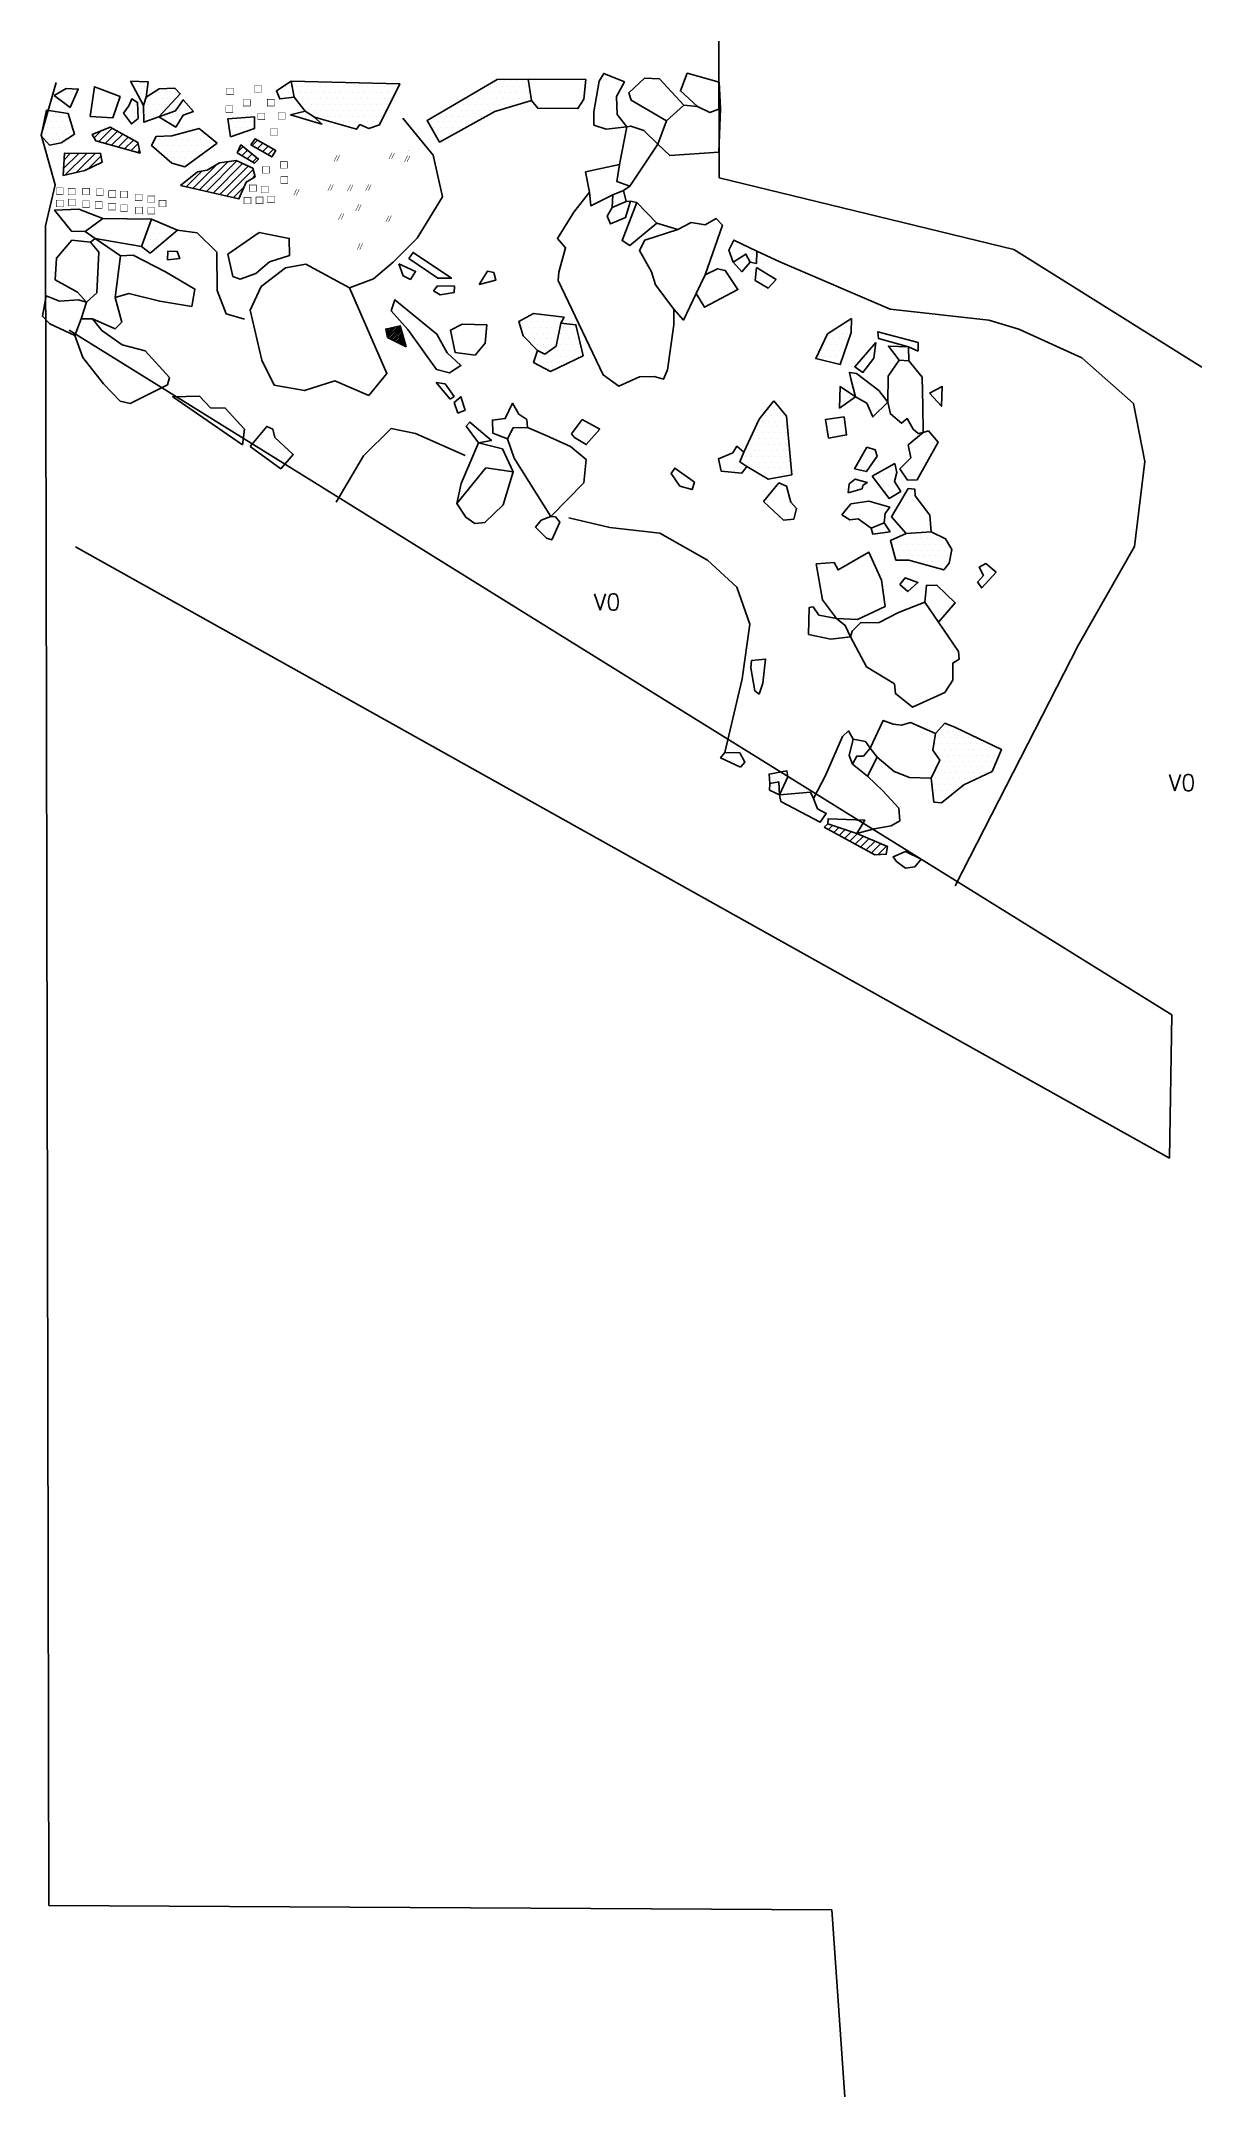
# Model space of a CAD drawing. Header units: metres. Extents: x 3.92 to 6.4, y -23.3 to -18.92.
import ezdxf

# ---------------------------------------------------------------- set-up
doc = ezdxf.new("R2010")
doc.units = ezdxf.units.M
doc.header["$LTSCALE"] = 25
doc.header["$MEASUREMENT"] = 0
doc.linetypes.add('GESTRICHELT', pattern=[0.75, 0.5, -0.25])
doc.linetypes.add('STRICHPUNKTX2', pattern=[2, 1, -0.5, 0, -0.5])
doc.layers.get('0').update_dxf_attribs({"linetype": 'CONTINUOUS'})
for name, color, linetype in [('BEFUND', 1, 'CONTINUOUS'), ('BEFUND_UNSICHER', 1, 'GESTRICHELT'), ('BEFUNDSCHRAFF', 1, 'CONTINUOUS'), ('FEUER', 1, 'CONTINUOUS'), ('GRABUNGSGRENZE', 3, 'STRICHPUNKTX2'), ('KNOCHEN', 2, 'CONTINUOUS'), ('KNOCHENSCHRAFF', 2, 'CONTINUOUS'), ('STEINE', 4, 'CONTINUOUS'), ('STEINESCHRAFF', 4, 'CONTINUOUS')]:
    doc.layers.add(name, color=color, linetype=linetype)
doc.styles.get("Standard").update_dxf_attribs({"font": 'txt.shx'})

msp = doc.modelspace()

# ---------------------------------------------------------------- texts
at = {"layer": 'BEFUNDSCHRAFF'}
for p in [(5.1017, -20.1283), (6.3278, -20.5135)]:
    msp.add_text('V0', height=0.035, dxfattribs=at).set_placement(p)

# ---------------------------------------------------------------- blocks, each defined once
blk = doc.blocks.new('HK')
at = {"layer": 'FEUER', "const_width": 0.1}
for points in [[(-0.66, -1.37), (0, 0)], [(0.52, -0.03), (-0.1, -1.37)]]:
    blk.add_lwpolyline(points, dxfattribs=at)
blk = doc.blocks.new('RL')
at = {"layer": 'FEUER', "const_width": 0.1}
blk.add_lwpolyline([(0, -1.4), (0, 0), (1.5, 0), (1.5, -1.4), (0, -1.4)], dxfattribs=at)
blk = doc.blocks.new('*X3')
at = {"color": 0}
for p, q in [((465.88, -1953.13), (466.2, -1952.81)), ((465.94, -1953.42), (466.65, -1952.71)), ((466.01, -1953.71), (467.1, -1952.62)), ((466.07, -1954.01), (467.55, -1952.52)), ((466.13, -1954.3), (468, -1952.42)), ((466.19, -1954.59), (468.45, -1952.33)), ((466.37, -1954.76), (468.9, -1952.23)), ((466.6, -1954.88), (468.98, -1952.5)), ((466.84, -1955), (469.06, -1952.78)), ((467.07, -1955.12), (469.14, -1953.06)), ((467.31, -1955.24), (469.21, -1953.33)), ((467.54, -1955.36), (469.29, -1953.61)), ((467.77, -1955.48), (469.37, -1953.89)), ((468.01, -1955.6), (469.45, -1954.16)), ((468.24, -1955.72), (469.52, -1954.44)), ((468.48, -1955.84), (469.6, -1954.72)), ((468.71, -1955.96), (469.68, -1954.99)), ((468.94, -1956.08), (469.75, -1955.27)), ((469.18, -1956.2), (469.83, -1955.55)), ((469.41, -1956.32), (469.91, -1955.82)), ((469.65, -1956.44), (469.98, -1956.1)), ((469.88, -1956.56), (470.06, -1956.38)), ((470.11, -1956.68), (470.14, -1956.65))]:
    blk.add_line(p, q, dxfattribs=at)
blk = doc.blocks.new('*X4')
at = {"color": 0}
for p, q in [((403.63, -1912.14), (405.16, -1910.61)), ((404.59, -1912.96), (407.47, -1910.07)), ((405.97, -1913.34), (408.61, -1910.7)), ((407.36, -1913.72), (409.74, -1911.33)), ((408.75, -1914.09), (410.88, -1911.96)), ((410.14, -1914.47), (412.02, -1912.6)), ((411.53, -1914.85), (413.01, -1913.37)), ((412.92, -1915.23), (413.31, -1914.84)), ((434.25, -1915.11), (435.38, -1913.99)), ((435.16, -1915.97), (436.35, -1914.78)), ((437.35, -1913.78), (438.48, -1912.65)), ((438.47, -1914.43), (439.61, -1913.29)), ((439.59, -1915.08), (440.74, -1913.92)), ((440.71, -1915.73), (441.87, -1914.56)), ((397.1, -1918.68), (400.34, -1915.44)), ((397.21, -1916.79), (398.58, -1915.43)), ((397.49, -1920.05), (402.09, -1915.45)), ((399.77, -1919.54), (403.85, -1915.46)), ((402.26, -1918.81), (405.11, -1915.97)), ((423.23, -1922.59), (426.62, -1919.21)), ((424.67, -1922.92), (429.77, -1917.83)), ((426.12, -1923.25), (432.14, -1917.23)), ((427.56, -1923.57), (434.07, -1917.06)), ((429, -1923.9), (435.28, -1917.62)), ((430.44, -1924.23), (436.49, -1918.18)), ((431.88, -1924.55), (437.53, -1918.91)), ((436.27, -1916.63), (437.32, -1915.57)), ((437.37, -1917.29), (438.3, -1916.37)), ((433.32, -1924.88), (435.63, -1922.57)), ((437.49, -1920.71), (437.93, -1920.27))]:
    blk.add_line(p, q, dxfattribs=at)
blk = doc.blocks.new('*X5')
at = {"color": 0}
for p, q in [((560.25, -2059.58), (561.11, -2058.72)), ((561.39, -2060.21), (562.45, -2059.15)), ((562.53, -2060.84), (563.78, -2059.58)), ((563.67, -2061.47), (565.12, -2060.01)), ((564.81, -2062.09), (566.45, -2060.45)), ((565.95, -2062.72), (567.69, -2060.98)), ((567.09, -2063.35), (568.92, -2061.51)), ((568.23, -2063.98), (570.16, -2062.04)), ((569.37, -2064.6), (571.4, -2062.57)), ((570.77, -2064.97), (572.64, -2063.1))]:
    blk.add_line(p, q, dxfattribs=at)
blk = doc.blocks.new('*X6')
at = {"color": 0}
for p, q in [((413.125, -1901.25), (413.125, -1901.25)), ((414.375, -1901.25), (414.375, -1901.25)), ((444.375, -1901.25), (444.375, -1901.25)), ((445.625, -1901.25), (445.625, -1901.25)), ((446.875, -1901.25), (446.875, -1901.25)), ((448.125, -1901.25), (448.125, -1901.25)), ((449.375, -1901.25), (449.375, -1901.25)), ((450.625, -1901.25), (450.625, -1901.25)), ((451.875, -1901.25), (451.875, -1901.25)), ((453.125, -1901.25), (453.125, -1901.25)), ((454.375, -1901.25), (454.375, -1901.25)), ((455.625, -1901.25), (455.625, -1901.25)), ((456.875, -1901.25), (456.875, -1901.25)), ((458.125, -1901.25), (458.125, -1901.25)), ((459.375, -1901.25), (459.375, -1901.25)), ((460.625, -1901.25), (460.625, -1901.25)), ((461.875, -1901.25), (461.875, -1901.25)), ((463.125, -1901.25), (463.125, -1901.25)), ((464.375, -1901.25), (464.375, -1901.25)), ((465.625, -1901.25), (465.625, -1901.25)), ((466.875, -1901.25), (466.875, -1901.25)), ((468.125, -1901.25), (468.125, -1901.25)), ((488.125, -1901.25), (488.125, -1901.25)), ((489.375, -1901.25), (489.375, -1901.25)), ((490, -1900), (490, -1900)), ((490.625, -1901.25), (490.625, -1901.25)), ((491.25, -1900), (491.25, -1900)), ((491.875, -1901.25), (491.875, -1901.25)), ((492.5, -1900), (492.5, -1900)), ((493.125, -1901.25), (493.125, -1901.25)), ((493.75, -1900), (493.75, -1900)), ((494.375, -1901.25), (494.375, -1901.25)), ((495, -1900), (495, -1900)), ((495.625, -1901.25), (495.625, -1901.25)), ((396.25, -1902.5), (396.25, -1902.5)), ((396.875, -1903.75), (396.875, -1903.75)), ((397.5, -1902.5), (397.5, -1902.5)), ((398.125, -1903.75), (398.125, -1903.75)), ((398.75, -1902.5), (398.75, -1902.5)), ((398.75, -1905), (398.75, -1905)), ((410.625, -1906.25), (410.625, -1906.25)), ((411.25, -1905), (411.25, -1905)), ((411.875, -1906.25), (411.875, -1906.25)), ((412.5, -1905), (412.5, -1905)), ((413.75, -1902.5), (413.75, -1902.5)), ((414.375, -1903.75), (414.375, -1903.75)), ((414.375, -1906.25), (414.375, -1906.25)), ((415, -1905), (415, -1905)), ((415.625, -1903.75), (415.625, -1903.75)), ((415.625, -1906.25), (415.625, -1906.25)), ((416.25, -1905), (416.25, -1905)), ((416.875, -1903.75), (416.875, -1903.75)), ((416.875, -1906.25), (416.875, -1906.25)), ((417.5, -1902.5), (417.5, -1902.5)), ((417.5, -1905), (417.5, -1905)), ((418.125, -1903.75), (418.125, -1903.75)), ((418.125, -1906.25), (418.125, -1906.25)), ((418.75, -1902.5), (418.75, -1902.5)), ((418.75, -1905), (418.75, -1905)), ((419.375, -1903.75), (419.375, -1903.75)), ((420, -1902.5), (420, -1902.5)), ((420.625, -1903.75), (420.625, -1903.75)), ((421.25, -1902.5), (421.25, -1902.5)), ((421.875, -1906.25), (421.875, -1906.25)), ((422.5, -1905), (422.5, -1905)), ((423.125, -1906.25), (423.125, -1906.25)), ((424.375, -1906.25), (424.375, -1906.25)), ((443.75, -1902.5), (443.75, -1902.5)), ((445, -1902.5), (445, -1902.5)), ((446.25, -1902.5), (446.25, -1902.5)), ((446.875, -1903.75), (446.875, -1903.75)), ((447.5, -1902.5), (447.5, -1902.5)), ((448.125, -1903.75), (448.125, -1903.75)), ((448.75, -1902.5), (448.75, -1902.5)), ((448.75, -1905), (448.75, -1905)), ((449.375, -1903.75), (449.375, -1903.75)), ((449.375, -1906.25), (449.375, -1906.25)), ((450, -1902.5), (450, -1902.5)), ((450, -1905), (450, -1905)), ((450.625, -1903.75), (450.625, -1903.75)), ((450.625, -1906.25), (450.625, -1906.25)), ((451.25, -1902.5), (451.25, -1902.5)), ((451.25, -1905), (451.25, -1905)), ((451.875, -1903.75), (451.875, -1903.75)), ((451.875, -1906.25), (451.875, -1906.25)), ((452.5, -1902.5), (452.5, -1902.5)), ((452.5, -1905), (452.5, -1905)), ((453.125, -1903.75), (453.125, -1903.75)), ((453.125, -1906.25), (453.125, -1906.25)), ((453.75, -1902.5), (453.75, -1902.5)), ((453.75, -1905), (453.75, -1905)), ((454.375, -1903.75), (454.375, -1903.75)), ((454.375, -1906.25), (454.375, -1906.25)), ((455, -1902.5), (455, -1902.5)), ((455, -1905), (455, -1905)), ((455.625, -1903.75), (455.625, -1903.75)), ((455.625, -1906.25), (455.625, -1906.25)), ((456.25, -1902.5), (456.25, -1902.5)), ((456.25, -1905), (456.25, -1905)), ((456.875, -1903.75), (456.875, -1903.75)), ((456.875, -1906.25), (456.875, -1906.25)), ((457.5, -1902.5), (457.5, -1902.5)), ((457.5, -1905), (457.5, -1905)), ((458.125, -1903.75), (458.125, -1903.75)), ((458.125, -1906.25), (458.125, -1906.25)), ((458.75, -1902.5), (458.75, -1902.5)), ((458.75, -1905), (458.75, -1905)), ((459.375, -1903.75), (459.375, -1903.75)), ((459.375, -1906.25), (459.375, -1906.25)), ((460, -1902.5), (460, -1902.5)), ((460, -1905), (460, -1905)), ((460.625, -1903.75), (460.625, -1903.75)), ((460.625, -1906.25), (460.625, -1906.25)), ((461.25, -1902.5), (461.25, -1902.5)), ((461.25, -1905), (461.25, -1905)), ((461.875, -1903.75), (461.875, -1903.75)), ((461.875, -1906.25), (461.875, -1906.25)), ((462.5, -1902.5), (462.5, -1902.5)), ((462.5, -1905), (462.5, -1905)), ((463.125, -1903.75), (463.125, -1903.75)), ((463.125, -1906.25), (463.125, -1906.25)), ((463.75, -1902.5), (463.75, -1902.5)), ((463.75, -1905), (463.75, -1905)), ((464.375, -1903.75), (464.375, -1903.75)), ((464.375, -1906.25), (464.375, -1906.25)), ((465, -1902.5), (465, -1902.5)), ((465, -1905), (465, -1905)), ((465.625, -1903.75), (465.625, -1903.75)), ((465.625, -1906.25), (465.625, -1906.25)), ((466.25, -1902.5), (466.25, -1902.5)), ((466.25, -1905), (466.25, -1905)), ((466.875, -1903.75), (466.875, -1903.75)), ((467.5, -1902.5), (467.5, -1902.5)), ((479.375, -1906.25), (479.375, -1906.25)), ((480.625, -1906.25), (480.625, -1906.25)), ((481.25, -1905), (481.25, -1905)), ((481.875, -1906.25), (481.875, -1906.25)), ((482.5, -1905), (482.5, -1905)), ((483.125, -1903.75), (483.125, -1903.75)), ((483.125, -1906.25), (483.125, -1906.25)), ((483.75, -1905), (483.75, -1905)), ((484.375, -1903.75), (484.375, -1903.75)), ((484.375, -1906.25), (484.375, -1906.25)), ((485, -1902.5), (485, -1902.5)), ((485, -1905), (485, -1905)), ((485.625, -1903.75), (485.625, -1903.75)), ((485.625, -1906.25), (485.625, -1906.25)), ((486.25, -1902.5), (486.25, -1902.5)), ((486.25, -1905), (486.25, -1905)), ((486.875, -1903.75), (486.875, -1903.75)), ((486.875, -1906.25), (486.875, -1906.25)), ((487.5, -1902.5), (487.5, -1902.5)), ((487.5, -1905), (487.5, -1905)), ((488.125, -1903.75), (488.125, -1903.75)), ((488.125, -1906.25), (488.125, -1906.25)), ((488.75, -1902.5), (488.75, -1902.5)), ((488.75, -1905), (488.75, -1905)), ((489.375, -1903.75), (489.375, -1903.75)), ((489.375, -1906.25), (489.375, -1906.25)), ((490, -1902.5), (490, -1902.5)), ((490, -1905), (490, -1905)), ((490.625, -1903.75), (490.625, -1903.75)), ((491.25, -1902.5), (491.25, -1902.5)), ((491.25, -1905), (491.25, -1905)), ((491.875, -1903.75), (491.875, -1903.75)), ((492.5, -1902.5), (492.5, -1902.5)), ((492.5, -1905), (492.5, -1905)), ((493.125, -1903.75), (493.125, -1903.75)), ((493.75, -1902.5), (493.75, -1902.5)), ((493.75, -1905), (493.75, -1905)), ((494.375, -1903.75), (494.375, -1903.75)), ((495, -1902.5), (495, -1902.5)), ((495.625, -1903.75), (495.625, -1903.75)), ((496.25, -1902.5), (496.25, -1902.5)), ((393.125, -1908.75), (393.125, -1908.75)), ((393.75, -1907.5), (393.75, -1907.5)), ((393.75, -1910), (393.75, -1910)), ((394.375, -1908.75), (394.375, -1908.75)), ((395, -1907.5), (395, -1907.5)), ((395, -1910), (395, -1910)), ((395.625, -1908.75), (395.625, -1908.75)), ((396.25, -1907.5), (396.25, -1907.5)), ((396.25, -1910), (396.25, -1910)), ((396.875, -1908.75), (396.875, -1908.75)), ((397.5, -1907.5), (397.5, -1907.5)), ((397.5, -1910), (397.5, -1910)), ((398.125, -1908.75), (398.125, -1908.75)), ((398.75, -1910), (398.75, -1910)), ((411.25, -1907.5), (411.25, -1907.5)), ((411.875, -1908.75), (411.875, -1908.75)), ((412.5, -1907.5), (412.5, -1907.5)), ((414.375, -1908.75), (414.375, -1908.75)), ((415, -1907.5), (415, -1907.5)), ((416.25, -1907.5), (416.25, -1907.5)), ((417.5, -1907.5), (417.5, -1907.5)), ((418.75, -1907.5), (418.75, -1907.5)), ((419.375, -1908.75), (419.375, -1908.75)), ((420, -1907.5), (420, -1907.5)), ((420.625, -1908.75), (420.625, -1908.75)), ((421.25, -1907.5), (421.25, -1907.5)), ((432.5, -1910), (432.5, -1910)), ((433.125, -1908.75), (433.125, -1908.75)), ((433.75, -1910), (433.75, -1910)), ((434.375, -1908.75), (434.375, -1908.75)), ((435, -1910), (435, -1910)), ((435.625, -1908.75), (435.625, -1908.75)), ((436.25, -1910), (436.25, -1910)), ((436.875, -1908.75), (436.875, -1908.75)), ((437.5, -1910), (437.5, -1910)), ((447.5, -1907.5), (447.5, -1907.5)), ((448.75, -1907.5), (448.75, -1907.5)), ((450, -1907.5), (450, -1907.5)), ((451.25, -1907.5), (451.25, -1907.5)), ((452.5, -1907.5), (452.5, -1907.5)), ((453.75, -1907.5), (453.75, -1907.5)), ((454.375, -1908.75), (454.375, -1908.75)), ((455, -1907.5), (455, -1907.5)), ((455.625, -1908.75), (455.625, -1908.75)), ((456.25, -1907.5), (456.25, -1907.5)), ((456.875, -1908.75), (456.875, -1908.75)), ((457.5, -1907.5), (457.5, -1907.5)), ((458.125, -1908.75), (458.125, -1908.75)), ((458.75, -1907.5), (458.75, -1907.5)), ((458.75, -1910), (458.75, -1910)), ((459.375, -1908.75), (459.375, -1908.75)), ((460, -1907.5), (460, -1907.5)), ((460.625, -1908.75), (460.625, -1908.75)), ((461.25, -1907.5), (461.25, -1907.5)), ((461.875, -1908.75), (461.875, -1908.75)), ((462.5, -1907.5), (462.5, -1907.5)), ((462.5, -1910), (462.5, -1910)), ((463.125, -1908.75), (463.125, -1908.75)), ((463.75, -1907.5), (463.75, -1907.5)), ((464.375, -1908.75), (464.375, -1908.75)), ((465, -1907.5), (465, -1907.5)), ((475.625, -1908.75), (475.625, -1908.75)), ((476.25, -1907.5), (476.25, -1907.5)), ((476.25, -1910), (476.25, -1910)), ((476.875, -1908.75), (476.875, -1908.75)), ((477.5, -1907.5), (477.5, -1907.5)), ((477.5, -1910), (477.5, -1910)), ((478.125, -1908.75), (478.125, -1908.75)), ((478.75, -1907.5), (478.75, -1907.5)), ((478.75, -1910), (478.75, -1910)), ((479.375, -1908.75), (479.375, -1908.75)), ((480, -1907.5), (480, -1907.5)), ((480, -1910), (480, -1910)), ((480.625, -1908.75), (480.625, -1908.75)), ((481.25, -1907.5), (481.25, -1907.5)), ((481.25, -1910), (481.25, -1910)), ((481.875, -1908.75), (481.875, -1908.75)), ((482.5, -1907.5), (482.5, -1907.5)), ((482.5, -1910), (482.5, -1910)), ((483.125, -1908.75), (483.125, -1908.75)), ((483.75, -1907.5), (483.75, -1907.5)), ((484.375, -1908.75), (484.375, -1908.75)), ((485, -1907.5), (485, -1907.5)), ((486.25, -1907.5), (486.25, -1907.5)), ((393.125, -1911.25), (393.125, -1911.25)), ((393.75, -1912.5), (393.75, -1912.5)), ((394.375, -1911.25), (394.375, -1911.25)), ((395, -1912.5), (395, -1912.5)), ((395.625, -1911.25), (395.625, -1911.25)), ((396.25, -1912.5), (396.25, -1912.5)), ((396.875, -1911.25), (396.875, -1911.25)), ((397.5, -1912.5), (397.5, -1912.5)), ((398.125, -1911.25), (398.125, -1911.25)), ((399.375, -1911.25), (399.375, -1911.25)), ((404.375, -1911.25), (404.375, -1911.25)), ((405, -1912.5), (405, -1912.5)), ((405.625, -1911.25), (405.625, -1911.25)), ((406.25, -1912.5), (406.25, -1912.5)), ((406.875, -1911.25), (406.875, -1911.25)), ((407.5, -1912.5), (407.5, -1912.5)), ((408.125, -1911.25), (408.125, -1911.25)), ((408.125, -1913.75), (408.125, -1913.75)), ((408.75, -1912.5), (408.75, -1912.5)), ((409.375, -1911.25), (409.375, -1911.25)), ((409.375, -1913.75), (409.375, -1913.75)), ((410, -1912.5), (410, -1912.5)), ((410.625, -1913.75), (410.625, -1913.75)), ((411.25, -1912.5), (411.25, -1912.5)), ((411.875, -1913.75), (411.875, -1913.75)), ((412.5, -1915), (412.5, -1915)), ((416.875, -1913.75), (416.875, -1913.75)), ((417.5, -1912.5), (417.5, -1912.5)), ((417.5, -1915), (417.5, -1915)), ((418.125, -1913.75), (418.125, -1913.75)), ((418.75, -1912.5), (418.75, -1912.5)), ((418.75, -1915), (418.75, -1915)), ((419.375, -1913.75), (419.375, -1913.75)), ((420, -1912.5), (420, -1912.5)), ((420, -1915), (420, -1915)), ((420.625, -1913.75), (420.625, -1913.75)), ((421.25, -1912.5), (421.25, -1912.5)), ((421.25, -1915), (421.25, -1915)), ((421.875, -1913.75), (421.875, -1913.75)), ((422.5, -1912.5), (422.5, -1912.5)), ((422.5, -1915), (422.5, -1915)), ((423.125, -1911.25), (423.125, -1911.25)), ((423.125, -1913.75), (423.125, -1913.75)), ((423.75, -1912.5), (423.75, -1912.5)), ((423.75, -1915), (423.75, -1915)), ((424.375, -1911.25), (424.375, -1911.25)), ((424.375, -1913.75), (424.375, -1913.75)), ((425, -1912.5), (425, -1912.5)), ((425, -1915), (425, -1915)), ((425.625, -1911.25), (425.625, -1911.25)), ((425.625, -1913.75), (425.625, -1913.75)), ((426.25, -1912.5), (426.25, -1912.5)), ((426.25, -1915), (426.25, -1915)), ((426.875, -1911.25), (426.875, -1911.25)), ((426.875, -1913.75), (426.875, -1913.75)), ((427.5, -1912.5), (427.5, -1912.5)), ((427.5, -1915), (427.5, -1915)), ((428.125, -1913.75), (428.125, -1913.75)), ((428.75, -1912.5), (428.75, -1912.5)), ((433.125, -1911.25), (433.125, -1911.25)), ((434.375, -1911.25), (434.375, -1911.25)), ((435, -1915), (435, -1915)), ((436.25, -1915), (436.25, -1915)), ((438.125, -1913.75), (438.125, -1913.75)), ((439.375, -1913.75), (439.375, -1913.75)), ((440, -1915), (440, -1915)), ((441.25, -1915), (441.25, -1915)), ((476.875, -1911.25), (476.875, -1911.25)), ((477.5, -1912.5), (477.5, -1912.5)), ((478.125, -1911.25), (478.125, -1911.25)), ((479.375, -1911.25), (479.375, -1911.25)), ((397.5, -1917.5), (397.5, -1917.5)), ((398.125, -1916.25), (398.125, -1916.25)), ((398.125, -1918.75), (398.125, -1918.75)), ((398.75, -1917.5), (398.75, -1917.5)), ((399.375, -1916.25), (399.375, -1916.25)), ((399.375, -1918.75), (399.375, -1918.75)), ((400, -1917.5), (400, -1917.5)), ((400.625, -1916.25), (400.625, -1916.25)), ((400.625, -1918.75), (400.625, -1918.75)), ((401.25, -1917.5), (401.25, -1917.5)), ((401.875, -1916.25), (401.875, -1916.25)), ((401.875, -1918.75), (401.875, -1918.75)), ((402.5, -1917.5), (402.5, -1917.5)), ((403.125, -1916.25), (403.125, -1916.25)), ((403.75, -1917.5), (403.75, -1917.5)), ((404.375, -1916.25), (404.375, -1916.25)), ((419.375, -1916.25), (419.375, -1916.25)), ((420.625, -1916.25), (420.625, -1916.25)), ((421.25, -1917.5), (421.25, -1917.5)), ((421.875, -1916.25), (421.875, -1916.25)), ((422.5, -1917.5), (422.5, -1917.5)), ((423.125, -1916.25), (423.125, -1916.25)), ((423.75, -1917.5), (423.75, -1917.5)), ((424.375, -1916.25), (424.375, -1916.25)), ((425.625, -1916.25), (425.625, -1916.25)), ((429.375, -1918.75), (429.375, -1918.75)), ((430.625, -1918.75), (430.625, -1918.75)), ((431.25, -1917.5), (431.25, -1917.5)), ((431.875, -1918.75), (431.875, -1918.75)), ((432.5, -1917.5), (432.5, -1917.5)), ((433.125, -1918.75), (433.125, -1918.75)), ((433.75, -1917.5), (433.75, -1917.5)), ((434.375, -1918.75), (434.375, -1918.75)), ((435, -1917.5), (435, -1917.5)), ((435.625, -1918.75), (435.625, -1918.75)), ((436.875, -1916.25), (436.875, -1916.25)), ((436.875, -1918.75), (436.875, -1918.75)), ((438.125, -1916.25), (438.125, -1916.25)), ((397.5, -1920), (397.5, -1920)), ((423.75, -1922.5), (423.75, -1922.5)), ((424.375, -1921.25), (424.375, -1921.25)), ((425, -1920), (425, -1920)), ((425, -1922.5), (425, -1922.5)), ((425.625, -1921.25), (425.625, -1921.25)), ((426.25, -1920), (426.25, -1920)), ((426.25, -1922.5), (426.25, -1922.5)), ((426.875, -1921.25), (426.875, -1921.25)), ((427.5, -1920), (427.5, -1920)), ((427.5, -1922.5), (427.5, -1922.5)), ((428.125, -1921.25), (428.125, -1921.25)), ((428.75, -1920), (428.75, -1920)), ((428.75, -1922.5), (428.75, -1922.5)), ((429.375, -1921.25), (429.375, -1921.25)), ((429.375, -1923.75), (429.375, -1923.75)), ((430, -1920), (430, -1920)), ((430, -1922.5), (430, -1922.5)), ((430.625, -1921.25), (430.625, -1921.25)), ((430.625, -1923.75), (430.625, -1923.75)), ((431.25, -1920), (431.25, -1920)), ((431.25, -1922.5), (431.25, -1922.5)), ((431.875, -1921.25), (431.875, -1921.25)), ((431.875, -1923.75), (431.875, -1923.75)), ((432.5, -1920), (432.5, -1920)), ((432.5, -1922.5), (432.5, -1922.5)), ((433.125, -1921.25), (433.125, -1921.25)), ((433.125, -1923.75), (433.125, -1923.75)), ((433.75, -1920), (433.75, -1920)), ((433.75, -1922.5), (433.75, -1922.5)), ((434.375, -1921.25), (434.375, -1921.25)), ((434.375, -1923.75), (434.375, -1923.75)), ((435, -1920), (435, -1920)), ((435, -1922.5), (435, -1922.5)), ((435.625, -1921.25), (435.625, -1921.25)), ((436.25, -1920), (436.25, -1920)), ((437.5, -1920), (437.5, -1920)), ((415, -1932.5), (415, -1932.5)), ((415.625, -1931.25), (415.625, -1931.25)), ((416.25, -1930), (416.25, -1930)), ((416.25, -1932.5), (416.25, -1932.5)), ((416.875, -1931.25), (416.875, -1931.25)), ((417.5, -1932.5), (417.5, -1932.5)), ((418.125, -1931.25), (418.125, -1931.25)), ((418.75, -1932.5), (418.75, -1932.5)), ((419.375, -1931.25), (419.375, -1931.25)), ((420, -1932.5), (420, -1932.5)), ((414.375, -1933.75), (414.375, -1933.75)), ((415, -1935), (415, -1935)), ((415.625, -1933.75), (415.625, -1933.75)), ((415.625, -1936.25), (415.625, -1936.25)), ((416.25, -1935), (416.25, -1935)), ((416.875, -1933.75), (416.875, -1933.75)), ((417.5, -1935), (417.5, -1935)), ((418.125, -1933.75), (418.125, -1933.75)), ((497.5, -1950), (497.5, -1950)), ((498.75, -1950), (498.75, -1950)), ((500, -1950), (500, -1950)), ((494.375, -1951.25), (494.375, -1951.25)), ((495, -1952.5), (495, -1952.5)), ((495.625, -1951.25), (495.625, -1951.25)), ((495.625, -1953.75), (495.625, -1953.75)), ((496.25, -1952.5), (496.25, -1952.5)), ((496.875, -1951.25), (496.875, -1951.25)), ((496.875, -1953.75), (496.875, -1953.75)), ((497.5, -1952.5), (497.5, -1952.5)), ((498.125, -1951.25), (498.125, -1951.25)), ((498.125, -1953.75), (498.125, -1953.75)), ((498.75, -1952.5), (498.75, -1952.5)), ((499.375, -1951.25), (499.375, -1951.25)), ((499.375, -1953.75), (499.375, -1953.75)), ((500, -1952.5), (500, -1952.5)), ((500.625, -1951.25), (500.625, -1951.25)), ((500.625, -1953.75), (500.625, -1953.75)), ((501.25, -1952.5), (501.25, -1952.5)), ((501.875, -1951.25), (501.875, -1951.25)), ((501.875, -1953.75), (501.875, -1953.75)), ((502.5, -1952.5), (502.5, -1952.5)), ((503.125, -1951.25), (503.125, -1951.25)), ((503.125, -1953.75), (503.125, -1953.75)), ((503.75, -1952.5), (503.75, -1952.5)), ((504.375, -1953.75), (504.375, -1953.75)), ((505, -1952.5), (505, -1952.5)), ((505.625, -1953.75), (505.625, -1953.75)), ((506.25, -1952.5), (506.25, -1952.5)), ((496.25, -1955), (496.25, -1955)), ((497.5, -1955), (497.5, -1955)), ((498.125, -1956.25), (498.125, -1956.25)), ((498.125, -1958.75), (498.125, -1958.75)), ((498.75, -1955), (498.75, -1955)), ((498.75, -1957.5), (498.75, -1957.5)), ((499.375, -1956.25), (499.375, -1956.25)), ((499.375, -1958.75), (499.375, -1958.75)), ((500, -1955), (500, -1955)), ((500, -1957.5), (500, -1957.5)), ((500.625, -1956.25), (500.625, -1956.25)), ((500.625, -1958.75), (500.625, -1958.75)), ((501.25, -1955), (501.25, -1955)), ((501.25, -1957.5), (501.25, -1957.5)), ((501.875, -1956.25), (501.875, -1956.25)), ((501.875, -1958.75), (501.875, -1958.75)), ((502.5, -1955), (502.5, -1955)), ((502.5, -1957.5), (502.5, -1957.5)), ((503.125, -1956.25), (503.125, -1956.25)), ((503.125, -1958.75), (503.125, -1958.75)), ((503.75, -1955), (503.75, -1955)), ((503.75, -1957.5), (503.75, -1957.5)), ((504.375, -1956.25), (504.375, -1956.25)), ((504.375, -1958.75), (504.375, -1958.75)), ((505, -1955), (505, -1955)), ((505, -1957.5), (505, -1957.5)), ((505.625, -1956.25), (505.625, -1956.25)), ((505.625, -1958.75), (505.625, -1958.75)), ((506.25, -1955), (506.25, -1955)), ((506.25, -1957.5), (506.25, -1957.5)), ((506.875, -1956.25), (506.875, -1956.25)), ((506.875, -1958.75), (506.875, -1958.75)), ((507.5, -1957.5), (507.5, -1957.5)), ((497.5, -1960), (497.5, -1960)), ((498.75, -1960), (498.75, -1960)), ((500, -1960), (500, -1960)), ((500.625, -1961.25), (500.625, -1961.25)), ((501.25, -1960), (501.25, -1960)), ((501.875, -1961.25), (501.875, -1961.25)), ((502.5, -1960), (502.5, -1960)), ((503.75, -1960), (503.75, -1960)), ((546.875, -1971.25), (546.875, -1971.25)), ((547.5, -1970), (547.5, -1970)), ((548.125, -1971.25), (548.125, -1971.25)), ((548.75, -1970), (548.75, -1970)), ((549.375, -1971.25), (549.375, -1971.25)), ((550, -1970), (550, -1970)), ((550.625, -1971.25), (550.625, -1971.25)), ((544.375, -1976.25), (544.375, -1976.25)), ((545, -1975), (545, -1975)), ((545.625, -1973.75), (545.625, -1973.75)), ((545.625, -1976.25), (545.625, -1976.25)), ((546.25, -1972.5), (546.25, -1972.5)), ((546.25, -1975), (546.25, -1975)), ((546.875, -1973.75), (546.875, -1973.75)), ((546.875, -1976.25), (546.875, -1976.25)), ((547.5, -1972.5), (547.5, -1972.5)), ((547.5, -1975), (547.5, -1975)), ((548.125, -1973.75), (548.125, -1973.75)), ((548.125, -1976.25), (548.125, -1976.25)), ((548.75, -1972.5), (548.75, -1972.5)), ((548.75, -1975), (548.75, -1975)), ((549.375, -1973.75), (549.375, -1973.75)), ((549.375, -1976.25), (549.375, -1976.25)), ((550, -1972.5), (550, -1972.5)), ((550, -1975), (550, -1975)), ((550.625, -1973.75), (550.625, -1973.75)), ((550.625, -1976.25), (550.625, -1976.25)), ((551.25, -1972.5), (551.25, -1972.5)), ((551.25, -1975), (551.25, -1975)), ((542.5, -1980), (542.5, -1980)), ((543.125, -1978.75), (543.125, -1978.75)), ((543.75, -1977.5), (543.75, -1977.5)), ((543.75, -1980), (543.75, -1980)), ((544.375, -1978.75), (544.375, -1978.75)), ((545, -1977.5), (545, -1977.5)), ((545, -1980), (545, -1980)), ((545.625, -1978.75), (545.625, -1978.75)), ((546.25, -1977.5), (546.25, -1977.5)), ((546.25, -1980), (546.25, -1980)), ((546.875, -1978.75), (546.875, -1978.75)), ((547.5, -1977.5), (547.5, -1977.5)), ((547.5, -1980), (547.5, -1980)), ((548.125, -1978.75), (548.125, -1978.75)), ((548.75, -1977.5), (548.75, -1977.5)), ((548.75, -1980), (548.75, -1980)), ((549.375, -1978.75), (549.375, -1978.75)), ((550, -1977.5), (550, -1977.5)), ((550, -1980), (550, -1980)), ((550.625, -1978.75), (550.625, -1978.75)), ((551.25, -1977.5), (551.25, -1977.5)), ((551.25, -1980), (551.25, -1980)), ((551.875, -1978.75), (551.875, -1978.75)), ((541.875, -1981.25), (541.875, -1981.25)), ((543.125, -1981.25), (543.125, -1981.25)), ((543.75, -1982.5), (543.75, -1982.5)), ((544.375, -1981.25), (544.375, -1981.25)), ((545, -1982.5), (545, -1982.5)), ((545.625, -1981.25), (545.625, -1981.25)), ((545.625, -1983.75), (545.625, -1983.75)), ((546.25, -1982.5), (546.25, -1982.5)), ((546.875, -1981.25), (546.875, -1981.25)), ((546.875, -1983.75), (546.875, -1983.75)), ((547.5, -1982.5), (547.5, -1982.5)), ((548.125, -1981.25), (548.125, -1981.25)), ((548.125, -1983.75), (548.125, -1983.75)), ((548.75, -1982.5), (548.75, -1982.5)), ((549.375, -1981.25), (549.375, -1981.25)), ((549.375, -1983.75), (549.375, -1983.75)), ((550, -1982.5), (550, -1982.5)), ((550.625, -1981.25), (550.625, -1981.25)), ((550.625, -1983.75), (550.625, -1983.75)), ((551.25, -1982.5), (551.25, -1982.5)), ((551.875, -1981.25), (551.875, -1981.25)), ((551.875, -1983.75), (551.875, -1983.75))]:
    blk.add_line(p, q, dxfattribs=at)
blk = doc.blocks.new('*X7')
at = {"color": 0}
for p, q in [((560.625, -1953.75), (560.625, -1953.75)), ((561.875, -1953.75), (561.875, -1953.75)), ((562.5, -1952.5), (562.5, -1952.5)), ((563.125, -1953.75), (563.125, -1953.75)), ((563.75, -1952.5), (563.75, -1952.5)), ((564.375, -1951.25), (564.375, -1951.25)), ((564.375, -1953.75), (564.375, -1953.75)), ((565, -1952.5), (565, -1952.5)), ((558.125, -1958.75), (558.125, -1958.75)), ((558.75, -1957.5), (558.75, -1957.5)), ((559.375, -1956.25), (559.375, -1956.25)), ((559.375, -1958.75), (559.375, -1958.75)), ((560, -1955), (560, -1955)), ((560, -1957.5), (560, -1957.5)), ((560.625, -1956.25), (560.625, -1956.25)), ((560.625, -1958.75), (560.625, -1958.75)), ((561.25, -1955), (561.25, -1955)), ((561.25, -1957.5), (561.25, -1957.5)), ((561.875, -1956.25), (561.875, -1956.25)), ((561.875, -1958.75), (561.875, -1958.75)), ((562.5, -1955), (562.5, -1955)), ((562.5, -1957.5), (562.5, -1957.5)), ((563.125, -1956.25), (563.125, -1956.25)), ((563.125, -1958.75), (563.125, -1958.75)), ((563.75, -1955), (563.75, -1955)), ((563.75, -1957.5), (563.75, -1957.5)), ((561.25, -1960), (561.25, -1960)), ((562.5, -1960), (562.5, -1960)), ((583.125, -1966.25), (583.125, -1966.25)), ((583.75, -1967.5), (583.75, -1967.5)), ((584.375, -1966.25), (584.375, -1966.25)), ((570.625, -1983.75), (570.625, -1983.75)), ((571.25, -1985), (571.25, -1985)), ((571.875, -1983.75), (571.875, -1983.75)), ((572.5, -1985), (572.5, -1985)), ((573.125, -1983.75), (573.125, -1983.75)), ((573.75, -1982.5), (573.75, -1982.5)), ((573.75, -1985), (573.75, -1985)), ((574.375, -1983.75), (574.375, -1983.75)), ((571.875, -1986.25), (571.875, -1986.25)), ((572.5, -1987.5), (572.5, -1987.5)), ((573.125, -1986.25), (573.125, -1986.25)), ((573.125, -1988.75), (573.125, -1988.75)), ((573.75, -1987.5), (573.75, -1987.5)), ((574.375, -1986.25), (574.375, -1986.25)), ((575, -1987.5), (575, -1987.5)), ((575, -1997.5), (575, -1997.5)), ((576.25, -1997.5), (576.25, -1997.5)), ((577.5, -1997.5), (577.5, -1997.5)), ((578.75, -1997.5), (578.75, -1997.5)), ((580, -1997.5), (580, -1997.5)), ((580.625, -1996.25), (580.625, -1996.25)), ((581.25, -1997.5), (581.25, -1997.5)), ((581.875, -1996.25), (581.875, -1996.25)), ((582.5, -1997.5), (582.5, -1997.5)), ((583.75, -1997.5), (583.75, -1997.5)), ((574.375, -1998.75), (574.375, -1998.75)), ((574.375, -2001.25), (574.375, -2001.25)), ((575, -2000), (575, -2000)), ((575.625, -1998.75), (575.625, -1998.75)), ((575.625, -2001.25), (575.625, -2001.25)), ((576.25, -2000), (576.25, -2000)), ((576.875, -1998.75), (576.875, -1998.75)), ((576.875, -2001.25), (576.875, -2001.25)), ((577.5, -2000), (577.5, -2000)), ((578.125, -1998.75), (578.125, -1998.75)), ((578.125, -2001.25), (578.125, -2001.25)), ((578.75, -2000), (578.75, -2000)), ((578.75, -2002.5), (578.75, -2002.5)), ((579.375, -1998.75), (579.375, -1998.75)), ((579.375, -2001.25), (579.375, -2001.25)), ((580, -2000), (580, -2000)), ((580, -2002.5), (580, -2002.5)), ((580.625, -1998.75), (580.625, -1998.75)), ((580.625, -2001.25), (580.625, -2001.25)), ((581.25, -2000), (581.25, -2000)), ((581.25, -2002.5), (581.25, -2002.5)), ((581.875, -1998.75), (581.875, -1998.75)), ((581.875, -2001.25), (581.875, -2001.25)), ((582.5, -2000), (582.5, -2000)), ((582.5, -2002.5), (582.5, -2002.5)), ((583.125, -1998.75), (583.125, -1998.75)), ((583.125, -2001.25), (583.125, -2001.25)), ((583.75, -2000), (583.75, -2000)), ((583.75, -2002.5), (583.75, -2002.5)), ((584.375, -1998.75), (584.375, -1998.75)), ((584.375, -2001.25), (584.375, -2001.25)), ((585, -2000), (585, -2000)), ((585, -2002.5), (585, -2002.5)), ((585.625, -1998.75), (585.625, -1998.75)), ((585.625, -2001.25), (585.625, -2001.25)), ((586.25, -2000), (586.25, -2000)), ((583.125, -2003.75), (583.125, -2003.75)), ((584.375, -2003.75), (584.375, -2003.75)), ((585, -2037.5), (585, -2037.5)), ((586.25, -2037.5), (586.25, -2037.5)), ((583.125, -2041.25), (583.125, -2041.25)), ((583.75, -2040), (583.75, -2040)), ((584.375, -2038.75), (584.375, -2038.75)), ((584.375, -2041.25), (584.375, -2041.25)), ((585, -2040), (585, -2040)), ((585.625, -2038.75), (585.625, -2038.75)), ((585.625, -2041.25), (585.625, -2041.25)), ((586.25, -2040), (586.25, -2040)), ((586.875, -2038.75), (586.875, -2038.75)), ((586.875, -2041.25), (586.875, -2041.25)), ((587.5, -2040), (587.5, -2040)), ((588.125, -2038.75), (588.125, -2038.75)), ((588.125, -2041.25), (588.125, -2041.25)), ((588.75, -2040), (588.75, -2040)), ((589.375, -2041.25), (589.375, -2041.25)), ((590, -2040), (590, -2040)), ((590.625, -2041.25), (590.625, -2041.25)), ((591.25, -2040), (591.25, -2040)), ((591.875, -2041.25), (591.875, -2041.25)), ((593.125, -2041.25), (593.125, -2041.25)), ((594.375, -2041.25), (594.375, -2041.25)), ((583.75, -2042.5), (583.75, -2042.5)), ((584.375, -2043.75), (584.375, -2043.75)), ((584.375, -2046.25), (584.375, -2046.25)), ((585, -2042.5), (585, -2042.5)), ((585, -2045), (585, -2045)), ((585.625, -2043.75), (585.625, -2043.75)), ((585.625, -2046.25), (585.625, -2046.25)), ((586.25, -2042.5), (586.25, -2042.5)), ((586.25, -2045), (586.25, -2045)), ((586.875, -2043.75), (586.875, -2043.75)), ((586.875, -2046.25), (586.875, -2046.25)), ((587.5, -2042.5), (587.5, -2042.5)), ((587.5, -2045), (587.5, -2045)), ((588.125, -2043.75), (588.125, -2043.75)), ((588.125, -2046.25), (588.125, -2046.25)), ((588.75, -2042.5), (588.75, -2042.5)), ((588.75, -2045), (588.75, -2045)), ((589.375, -2043.75), (589.375, -2043.75)), ((589.375, -2046.25), (589.375, -2046.25)), ((590, -2042.5), (590, -2042.5)), ((590, -2045), (590, -2045)), ((590.625, -2043.75), (590.625, -2043.75)), ((590.625, -2046.25), (590.625, -2046.25)), ((591.25, -2042.5), (591.25, -2042.5)), ((591.25, -2045), (591.25, -2045)), ((591.875, -2043.75), (591.875, -2043.75)), ((591.875, -2046.25), (591.875, -2046.25)), ((592.5, -2042.5), (592.5, -2042.5)), ((592.5, -2045), (592.5, -2045)), ((593.125, -2043.75), (593.125, -2043.75)), ((593.125, -2046.25), (593.125, -2046.25)), ((593.75, -2042.5), (593.75, -2042.5)), ((593.75, -2045), (593.75, -2045)), ((594.375, -2043.75), (594.375, -2043.75)), ((594.375, -2046.25), (594.375, -2046.25)), ((595, -2042.5), (595, -2042.5)), ((595, -2045), (595, -2045)), ((595.625, -2043.75), (595.625, -2043.75)), ((596.25, -2042.5), (596.25, -2042.5)), ((582.5, -2050), (582.5, -2050)), ((583.125, -2048.75), (583.125, -2048.75)), ((583.75, -2047.5), (583.75, -2047.5)), ((583.75, -2050), (583.75, -2050)), ((584.375, -2048.75), (584.375, -2048.75)), ((585, -2047.5), (585, -2047.5)), ((585, -2050), (585, -2050)), ((585.625, -2048.75), (585.625, -2048.75)), ((586.25, -2047.5), (586.25, -2047.5)), ((586.25, -2050), (586.25, -2050)), ((586.875, -2048.75), (586.875, -2048.75)), ((587.5, -2047.5), (587.5, -2047.5)), ((587.5, -2050), (587.5, -2050)), ((588.125, -2048.75), (588.125, -2048.75)), ((588.75, -2047.5), (588.75, -2047.5)), ((588.75, -2050), (588.75, -2050)), ((589.375, -2048.75), (589.375, -2048.75)), ((590, -2047.5), (590, -2047.5)), ((590.625, -2048.75), (590.625, -2048.75)), ((591.25, -2047.5), (591.25, -2047.5)), ((591.875, -2048.75), (591.875, -2048.75)), ((592.5, -2047.5), (592.5, -2047.5)), ((593.75, -2047.5), (593.75, -2047.5)), ((583.125, -2051.25), (583.125, -2051.25)), ((583.125, -2053.75), (583.125, -2053.75)), ((583.75, -2052.5), (583.75, -2052.5)), ((584.375, -2051.25), (584.375, -2051.25)), ((584.375, -2053.75), (584.375, -2053.75)), ((585, -2052.5), (585, -2052.5)), ((585.625, -2051.25), (585.625, -2051.25)), ((586.875, -2051.25), (586.875, -2051.25))]:
    blk.add_line(p, q, dxfattribs=at)

# ---------------------------------------------------------------- linework, layer by layer
at = {"layer": 'BEFUND'}
for points in [[(5.8728, -20.7156), (6.1356, -20.2021), (6.2548, -19.9926), (6.2771, -19.8114), (6.2529, -19.688), (6.1425, -19.5905), (6.0084, -19.5293), (5.9445, -19.5097), (5.7337, -19.4863), (5.4988, -19.386), (5.4498, -19.3626)], [(4.8278, -19.7984), (4.722, -19.7515), (4.6696, -19.7413), (4.6109, -19.7989), (4.5524, -19.8983)], [(5.3817, -20.4313), (5.4183, -20.2749), (5.4348, -20.1578), (5.4067, -20.0792), (5.3445, -20.0214), (5.2425, -19.9639), (5.1361, -19.9517), (5.0487, -19.9311)]]:
    msp.add_lwpolyline(points, dxfattribs=at)
at = {"layer": 'BEFUND_UNSICHER', "flags": 128}
for points in [[(4.6943, -19.0795), (4.7592, -19.1583), (4.7795, -19.247), (4.7252, -19.3352), (4.6743, -19.3863), (4.6318, -19.4222), (4.5809, -19.4412)], [(4.3567, -19.5079), (4.3176, -19.4964), (4.2986, -19.4466), (4.2981, -19.3649), (4.256, -19.3238), (4.2143, -19.318)]]:
    msp.add_lwpolyline(points, dxfattribs=at)
at = {"layer": 'GRABUNGSGRENZE', "flags": 128}
for points in [[(5.3689, -18.9152), (5.369, -19.2065), (5.9978, -19.3592), (6.3987, -19.6101)], [(3.9554, -19.0034), (3.9232, -19.115), (3.9534, -19.2217), (3.9323, -19.3091), (3.94, -22.8895), (5.6098, -22.899), (5.6375, -23.2975)], [(3.9965, -19.9935), (6.3293, -21.2961), (6.3345, -20.9911), (3.9833, -19.531)]]:
    msp.add_lwpolyline(points, dxfattribs=at)
at = {"layer": 'KNOCHEN'}
msp.add_lwpolyline([(4.7015, -19.5669), (4.6621, -19.5468), (4.6583, -19.5289), (4.6891, -19.5223), (4.7015, -19.5669)], dxfattribs=at)
at = {"layer": 'STEINE'}
for points in [[(3.9508, -19.0308), (3.985, -19.0565), (4.0026, -19.0175), (3.9766, -19.0165), (3.9508, -19.0308)], [(4.028, -19.0762), (4.0369, -19.0126), (4.0916, -19.0335), (4.076, -19.0786), (4.028, -19.0762)], [(4.1136, -19.0007), (4.1418, -19.0523), (4.1472, -19.0345), (4.1519, -19.002), (4.1136, -19.0007)], [(4.1472, -19.0345), (4.1751, -19.0172), (4.2083, -19.0153), (4.2198, -19.0272), (4.1745, -19.0764), (4.1426, -19.088), (4.1418, -19.0523)], [(4.4565, -19.0006), (4.425, -19.0214), (4.4323, -19.0384), (4.463, -19.0349)], [(4.4565, -19.0006), (4.463, -19.0349), (4.4864, -19.0644), (4.5066, -19.077), (4.5959, -19.1032), (4.6033, -19.0931), (4.622, -19.1016), (4.6451, -19.0934), (4.6881, -19.0059), (4.4565, -19.0006)], [(4.969, -19.0418), (4.891, -19.0654), (4.773, -19.1305), (4.7463, -19.0841), (4.8959, -18.9971), (4.9617, -18.9963)], [(5.0852, -18.9971), (5.0808, -19.0388), (5.0682, -19.059), (4.9825, -19.0579), (4.969, -19.0418), (4.9617, -18.9963), (5.0852, -18.9971)], [(5.1726, -19.0977), (5.1517, -19.0718), (5.1503, -19.033), (5.1673, -19.0022), (5.1232, -18.984), (5.1132, -19.0002), (5.1018, -19.0658), (5.1022, -19.0943), (5.1286, -19.103), (5.1726, -19.0977)], [(5.2939, -19.0515), (5.2419, -18.9959), (5.2103, -18.9938), (5.1765, -19.0253), (5.1818, -19.0412), (5.257, -19.085)], [(5.3229, -19.0546), (5.2868, -19.0213), (5.3013, -18.9838), (5.3693, -19.0029), (5.3718, -19.0591)], [(3.9412, -19.1373), (3.9663, -19.1322), (3.9947, -19.1133), (3.9812, -19.0697), (3.9349, -19.0622), (3.9237, -19.1171), (3.9412, -19.1373)], [(4.0986, -19.0688), (4.116, -19.0916), (4.13, -19.0801), (4.1291, -19.0459), (4.117, -19.0381), (4.1106, -19.0532), (4.0986, -19.0688)], [(4.1745, -19.0764), (4.2099, -19.0638), (4.2262, -19.0401), (4.2482, -19.065), (4.2261, -19.0733), (4.2103, -19.0985), (4.1745, -19.0764)], [(5.3685, -19.1519), (5.2638, -19.1591), (5.2382, -19.1347), (5.257, -19.085), (5.2939, -19.0515), (5.3229, -19.0546), (5.3492, -19.0674), (5.3718, -19.0591), (5.3685, -19.1519)], [(4.1342, -19.1537), (4.1296, -19.1311), (4.0705, -19.0984), (4.0324, -19.114), (4.0398, -19.1279), (4.1342, -19.1537)], [(4.2989, -19.1328), (4.2602, -19.1015), (4.2023, -19.1172), (4.1686, -19.1186), (4.159, -19.1378), (4.2017, -19.1754), (4.2296, -19.183), (4.2989, -19.1328)], [(4.3272, -19.1191), (4.3218, -19.0807), (4.3786, -19.0766), (4.3786, -19.1011), (4.3272, -19.1191)], [(4.4864, -19.0644), (4.4552, -19.0725), (4.5222, -19.0921), (4.5066, -19.077)], [(5.1726, -19.0977), (5.1568, -19.178), (5.151, -19.2141), (5.1789, -19.2244), (5.2382, -19.1347), (5.2087, -19.106), (5.1808, -19.0963), (5.1726, -19.0977)], [(4.3414, -19.1535), (4.3494, -19.1363), (4.3866, -19.1666), (4.3782, -19.1756), (4.3414, -19.1535)], [(4.3708, -19.1362), (4.3797, -19.1236), (4.4236, -19.1484), (4.4152, -19.162), (4.3708, -19.1362)], [(3.9701, -19.2016), (3.973, -19.1542), (4.05, -19.1547), (4.0538, -19.1731), (4.0162, -19.1913), (3.9701, -19.2016)], [(4.2202, -19.2232), (4.3452, -19.2515), (4.3606, -19.2156), (4.3797, -19.2042), (4.3745, -19.1863), (4.339, -19.1698), (4.3038, -19.1747), (4.2774, -19.1901), (4.257, -19.1938), (4.2202, -19.2232)], [(5.1423, -19.2431), (5.0954, -19.2662), (5.0929, -19.2375), (5.084, -19.194), (5.1568, -19.178)], [(5.0929, -19.2375), (5.0595, -19.2798), (5.0242, -19.3357), (5.0417, -19.356), (5.0275, -19.4078), (5.0256, -19.4256), (5.1218, -19.6269), (5.1556, -19.6505), (5.1993, -19.6309), (5.231, -19.63), (5.2502, -19.6359), (5.2588, -19.6162), (5.2728, -19.52), (5.2724, -19.4863)], [(5.1413, -19.2701), (5.1423, -19.2431), (5.1654, -19.2338), (5.1711, -19.2569)], [(5.1789, -19.2244), (5.1654, -19.2338)], [(4.0551, -19.2935), (4.0039, -19.2737), (3.9518, -19.2753), (3.9877, -19.3203), (4.0173, -19.3209)], [(5.1413, -19.2701), (5.1307, -19.2883), (5.1376, -19.3047), (5.1695, -19.2915), (5.1803, -19.2565), (5.1711, -19.2569), (5.1413, -19.2701)], [(5.194, -19.2593), (5.2361, -19.303), (5.1785, -19.3509), (5.1624, -19.3404), (5.194, -19.2593)], [(5.1803, -19.2565), (5.194, -19.2593)], [(4.0551, -19.2935), (4.0173, -19.3209), (4.0385, -19.3361), (4.1376, -19.3527), (4.1586, -19.2945), (4.0551, -19.2935)], [(4.1376, -19.3527), (4.1557, -19.3669), (4.2143, -19.318), (4.1586, -19.2945)], [(4.3319, -19.4166), (4.3215, -19.3695), (4.3882, -19.3228), (4.4523, -19.3357), (4.4531, -19.3725), (4.41, -19.3854), (4.3815, -19.4104), (4.3476, -19.4225), (4.3319, -19.4166)], [(5.2724, -19.4863), (5.2336, -19.4346), (5.2249, -19.4069), (5.1993, -19.3615), (5.2109, -19.3393), (5.2812, -19.3171), (5.3096, -19.3018), (5.3396, -19.3065), (5.3628, -19.2936), (5.3763, -19.3077), (5.3391, -19.4136), (5.32, -19.4531), (5.2929, -19.5097), (5.2724, -19.4863)], [(5.2361, -19.303), (5.2812, -19.3171)], [(4.0201, -19.472), (4.0011, -19.4502), (3.9531, -19.4238), (3.956, -19.3779), (3.9889, -19.3392), (4.0286, -19.3441), (4.0466, -19.3653), (4.0424, -19.4515), (4.0201, -19.472)], [(4.0286, -19.3441), (4.0385, -19.3361), (4.0924, -19.3728)], [(4.1927, -19.3813), (4.1936, -19.363), (4.2135, -19.3639), (4.2188, -19.3788), (4.1927, -19.3813)], [(4.7071, -19.3783), (4.7165, -19.3657), (4.7981, -19.4208), (4.7981, -19.4208), (4.7691, -19.4202), (4.7071, -19.3783)], [(5.4356, -19.3863), (5.4488, -19.3891), (5.4498, -19.3626), (5.4002, -19.3393), (5.3901, -19.3605), (5.3988, -19.3862)], [(5.3988, -19.3862), (5.4173, -19.4069), (5.4356, -19.3863), (5.4262, -19.3693), (5.3988, -19.3862)], [(4.081, -19.4619), (4.0924, -19.3728), (4.1194, -19.3713), (4.1887, -19.4068), (4.2512, -19.4437), (4.2444, -19.4808), (4.1763, -19.4698), (4.1102, -19.4533), (4.081, -19.4619)], [(4.6225, -19.6706), (4.6606, -19.6238), (4.5809, -19.4412), (4.488, -19.391), (4.4444, -19.3988), (4.3922, -19.4381), (4.3688, -19.4887), (4.3943, -19.5953), (4.4203, -19.6489), (4.4849, -19.6603), (4.5496, -19.6396), (4.6225, -19.6706)], [(4.6859, -19.3901), (4.7219, -19.4061), (4.7108, -19.4232), (4.6957, -19.4153), (4.6859, -19.3901)], [(4.8576, -19.4341), (4.8749, -19.4059), (4.8887, -19.4087), (4.893, -19.4251), (4.8576, -19.4341)], [(5.32, -19.4531), (5.3383, -19.4825), (5.4094, -19.445), (5.3821, -19.4042), (5.3659, -19.4003), (5.3391, -19.4136)], [(5.4491, -19.3978), (5.4905, -19.4236), (5.4738, -19.4417), (5.446, -19.4253), (5.4491, -19.3978)], [(4.7604, -19.4476), (4.7687, -19.4371), (4.8045, -19.4372), (4.8042, -19.451), (4.774, -19.456), (4.7604, -19.4476)], [(3.9953, -19.5424), (3.9417, -19.5179), (3.9261, -19.5018), (3.9341, -19.4581), (3.9625, -19.4694), (4.0033, -19.4665), (4.0201, -19.472), (4.0087, -19.507)], [(4.0327, -19.5074), (4.0813, -19.5287), (4.0953, -19.5142), (4.081, -19.4619)], [(4.6698, -19.4898), (4.6779, -19.4665), (4.7673, -19.5396), (4.789, -19.5798), (4.8186, -19.6069), (4.7943, -19.6223), (4.7664, -19.6151), (4.7053, -19.5298), (4.6698, -19.4898)], [(4.9815, -19.5748), (4.9514, -19.5436), (4.9418, -19.5128), (4.9733, -19.496), (5.0384, -19.5034), (5.0315, -19.5165), (5.0214, -19.5653), (4.9976, -19.5827), (4.9815, -19.5748)], [(4.1967, -19.6324), (4.1452, -19.5753), (4.0959, -19.5627), (4.0526, -19.5318), (4.0327, -19.5074), (4.0087, -19.507), (3.9953, -19.5424), (4.0123, -19.5897), (4.0566, -19.6456), (4.0916, -19.6825), (4.1135, -19.6875), (4.1928, -19.6477), (4.1967, -19.6324)], [(4.8213, -19.5187), (4.7961, -19.531), (4.8064, -19.5791), (4.8486, -19.5845), (4.8705, -19.5594), (4.8738, -19.5202), (4.8213, -19.5187)], [(4.9815, -19.5748), (4.9733, -19.6001), (5.0097, -19.6192), (5.0792, -19.5858), (5.0636, -19.5197), (5.0315, -19.5165)], [(5.6512, -19.5062), (5.6, -19.5395), (5.5751, -19.592), (5.6274, -19.6043), (5.6511, -19.5363), (5.6512, -19.5062)], [(5.7937, -19.5758), (5.7936, -19.5579), (5.7073, -19.5348), (5.709, -19.5492), (5.773, -19.5667), (5.7937, -19.5758)], [(5.7033, -19.5577), (5.6584, -19.6094), (5.676, -19.6215), (5.6991, -19.5913), (5.7033, -19.5577)], [(5.7531, -19.5954), (5.7302, -19.5654), (5.7302, -19.5654), (5.773, -19.5667), (5.7734, -19.5968)], [(5.6597, -19.6737), (5.6498, -19.6348), (5.647, -19.6215), (5.6622, -19.6238), (5.7095, -19.6599), (5.7289, -19.6847), (5.6972, -19.7163), (5.6845, -19.687), (5.6597, -19.6737)], [(5.7289, -19.6847), (5.7346, -19.7098), (5.7582, -19.7297), (5.7701, -19.7197), (5.783, -19.7424), (5.794, -19.7518), (5.8043, -19.7494), (5.8033, -19.6928), (5.8019, -19.6315), (5.7734, -19.5968), (5.7531, -19.5954), (5.73, -19.6297), (5.7289, -19.6847)], [(4.3527, -19.7757), (4.3569, -19.7421), (4.3159, -19.6974), (4.2847, -19.6969), (4.2612, -19.6719), (4.2041, -19.6734), (4.3527, -19.7757)], [(4.7953, -19.6784), (4.7659, -19.6432), (4.7659, -19.6432), (4.7847, -19.6455), (4.8041, -19.6724), (4.7953, -19.6784)], [(4.8116, -19.7083), (4.8275, -19.702), (4.8184, -19.6732), (4.8039, -19.6857), (4.8116, -19.7083)], [(5.6597, -19.6737), (5.627, -19.6517), (5.6261, -19.6976), (5.6597, -19.6737)], [(5.8181, -19.666), (5.8431, -19.6935), (5.8449, -19.6517), (5.8181, -19.666)], [(4.9605, -19.7387), (4.9593, -19.7218), (4.9417, -19.7102), (4.9283, -19.687), (4.9129, -19.7194), (4.8858, -19.723), (4.8863, -19.751), (4.9177, -19.7629)], [(5.4861, -19.6822), (5.4543, -19.7209), (5.4218, -19.7912), (5.4133, -19.812), (5.4284, -19.822), (5.4738, -19.8493), (5.5245, -19.8396), (5.5131, -19.7144), (5.4861, -19.6822)], [(5.6025, -19.7614), (5.5961, -19.7215), (5.6355, -19.7161), (5.6409, -19.7545), (5.6025, -19.7614)], [(4.3694, -19.7796), (4.4044, -19.7364), (4.4171, -19.7427), (4.4218, -19.7602), (4.4609, -19.7966), (4.4343, -19.8267), (4.3694, -19.7796)], [(4.8558, -19.7714), (4.8835, -19.7663), (4.8373, -19.7272), (4.83, -19.7362), (4.8558, -19.7714)], [(5.01, -19.9289), (4.9323, -19.8039), (4.9177, -19.7629), (4.9299, -19.7396), (4.9605, -19.7387), (5.0005, -19.7557), (5.0521, -19.7792), (5.0853, -19.8073), (5.0803, -19.8567), (5.01, -19.9289)], [(5.0542, -19.7522), (5.0772, -19.722), (5.1145, -19.7426), (5.0859, -19.7752), (5.0606, -19.7599), (5.0542, -19.7522)], [(5.8043, -19.7494), (5.7721, -19.7759), (5.7777, -19.8035), (5.7548, -19.8271), (5.7712, -19.8509), (5.7916, -19.8502), (5.836, -19.7704), (5.8155, -19.7461), (5.8043, -19.7494)], [(4.8095, -19.9006), (4.819, -19.8579), (4.8558, -19.7714), (4.9071, -19.7841), (4.9302, -19.8335)], [(5.4284, -19.822), (5.4179, -19.836), (5.3736, -19.8321), (5.368, -19.8055), (5.3983, -19.7928), (5.4072, -19.7787), (5.4218, -19.7912)], [(5.6579, -19.8273), (5.6843, -19.7808), (5.702, -19.7863), (5.7059, -19.7996), (5.6833, -19.8329), (5.6579, -19.8273)], [(4.8095, -19.9006), (4.8289, -19.9301), (4.8485, -19.9437), (4.8695, -19.9415), (4.9084, -19.904), (4.9302, -19.8335), (4.8717, -19.8247), (4.8095, -19.9006)], [(5.2857, -19.8637), (5.2669, -19.8368), (5.2747, -19.8252), (5.3165, -19.8556), (5.3116, -19.8713), (5.2857, -19.8637)], [(5.6447, -19.8781), (5.6466, -19.8592), (5.6595, -19.8488), (5.6849, -19.8559), (5.6756, -19.8628), (5.6739, -19.8694), (5.6447, -19.8781)], [(5.6953, -19.8428), (5.7438, -19.8156), (5.7481, -19.8346), (5.7431, -19.8539), (5.7565, -19.8751), (5.7317, -19.8899), (5.6953, -19.8428)], [(5.4637, -19.8966), (5.4966, -19.8569), (5.5128, -19.8638), (5.5218, -19.8982), (5.5344, -19.9112), (5.5283, -19.9346), (5.5068, -19.9367), (5.4637, -19.8966)], [(5.631, -19.9248), (5.6504, -19.9016), (5.6882, -19.8957), (5.7329, -19.9088), (5.7234, -19.9224), (5.721, -19.9423), (5.6933, -19.9535), (5.6656, -19.9336), (5.6482, -19.9358), (5.631, -19.9248)], [(5.7681, -19.9646), (5.7371, -19.9293), (5.7724, -19.8692), (5.7862, -19.87), (5.7874, -19.8848), (5.8183, -19.9257), (5.8217, -19.9615)], [(5.01, -19.9289), (4.99, -19.9367), (4.9774, -19.9512), (5.001, -19.9751), (5.0121, -19.9784), (5.0292, -19.9405), (5.0202, -19.9296), (5.01, -19.9289)], [(5.6933, -19.9535), (5.6971, -19.9663), (5.7339, -19.9609), (5.721, -19.9423)], [(5.7461, -20.0213), (5.7346, -19.9798), (5.7681, -19.9646), (5.8217, -19.9615), (5.852, -19.9764), (5.8654, -19.9991), (5.8597, -20.028), (5.8482, -20.0426), (5.7741, -20.0213), (5.7461, -20.0213)], [(5.576, -20.0293), (5.5894, -20.1061), (5.6197, -20.146), (5.6641, -20.1483), (5.7233, -20.1204), (5.7152, -20.0646), (5.6887, -20.0049), (5.6227, -20.0425), (5.6143, -20.0265), (5.576, -20.0293)], [(5.7548, -20.0735), (5.7658, -20.0594), (5.7931, -20.0696), (5.7713, -20.0886), (5.7548, -20.0735)], [(5.9202, -20.0685), (5.9327, -20.0544), (5.9239, -20.0369), (5.9378, -20.029), (5.9599, -20.0473), (5.9291, -20.0809), (5.9202, -20.0685)], [(5.8076, -20.1112), (5.7516, -20.1332), (5.7104, -20.1548), (5.6706, -20.1551), (5.6529, -20.1731), (5.6491, -20.1848), (5.6836, -20.2492), (5.7431, -20.2856), (5.7453, -20.306), (5.7815, -20.3347), (5.8505, -20.3039), (5.8678, -20.2772), (5.8675, -20.241), (5.8809, -20.233), (5.8797, -20.2162), (5.8369, -20.1541), (5.8076, -20.1112)], [(5.8076, -20.1112), (5.8114, -20.0756), (5.8338, -20.075), (5.8729, -20.1125), (5.8369, -20.1541)], [(5.5599, -20.1801), (5.5615, -20.1224), (5.5697, -20.1211), (5.5821, -20.1386), (5.6197, -20.146), (5.6383, -20.1606), (5.6491, -20.1848), (5.6077, -20.1901), (5.5599, -20.1801)], [(5.4545, -20.3072), (5.4454, -20.3004), (5.4366, -20.2512), (5.4385, -20.2354), (5.4681, -20.2324), (5.4625, -20.2838), (5.4545, -20.3072)], [(5.8215, -20.4865), (5.7751, -20.4846), (5.7422, -20.4718), (5.7065, -20.4415), (5.6911, -20.4223), (5.7192, -20.3632), (5.7405, -20.3712), (5.7583, -20.3736), (5.7773, -20.3678), (5.8304, -20.3913)], [(5.7192, -20.3632), (5.7192, -20.3632)], [(5.8272, -20.5377), (5.8215, -20.4865), (5.8396, -20.4481), (5.8252, -20.4264), (5.8304, -20.3913), (5.8502, -20.3692), (5.8735, -20.3783), (5.9711, -20.4251), (5.9514, -20.4721), (5.8911, -20.5006), (5.8435, -20.539), (5.8272, -20.5377)], [(5.6632, -20.604), (5.6996, -20.5944), (5.7364, -20.588), (5.7545, -20.5776), (5.7525, -20.55), (5.7184, -20.5132), (5.6859, -20.4819), (5.6537, -20.4563), (5.6464, -20.4383), (5.6547, -20.4033), (5.6448, -20.3858), (5.6323, -20.3978), (5.5961, -20.4808), (5.5707, -20.5298)], [(5.6547, -20.4033), (5.6811, -20.4079), (5.6911, -20.4223), (5.677, -20.4394), (5.6627, -20.4392), (5.6537, -20.4563)], [(5.4148, -20.4631), (5.4242, -20.4525), (5.4133, -20.4324), (5.3817, -20.4313), (5.3723, -20.4429), (5.4148, -20.4631)], [(5.6859, -20.4819), (5.6859, -20.4819), (5.7065, -20.4415)], [(5.7301, -20.4649), (5.7301, -20.4649)], [(5.4774, -20.4974), (5.4757, -20.4775), (5.5136, -20.471), (5.5159, -20.4833), (5.4979, -20.5218)], [(5.4766, -20.5122), (5.4774, -20.4974), (5.4963, -20.4942), (5.4979, -20.5218), (5.4766, -20.5122)], [(5.4979, -20.5218), (5.5643, -20.5159), (5.5707, -20.5298), (5.5789, -20.5514), (5.5976, -20.5614), (5.5845, -20.5805), (5.5007, -20.5361), (5.4979, -20.5218)], [(5.5935, -20.5909), (5.6008, -20.5839), (5.6632, -20.604), (5.728, -20.6317), (5.7256, -20.6485), (5.7011, -20.6501), (5.5935, -20.5909)], [(5.6008, -20.5839), (5.6015, -20.5727), (5.68, -20.5762), (5.6632, -20.604)], [(5.7478, -20.6642), (5.7403, -20.6544), (5.7665, -20.6426), (5.7999, -20.6591), (5.7868, -20.6752), (5.7669, -20.6779), (5.7478, -20.6642)]]:
    msp.add_lwpolyline(points, dxfattribs=at)

# ---------------------------------------------------------------- block references
at = {"layer": 'FEUER'}
for name, p, xscale, yscale, zscale in [('RL', (4.3185, -19.0153), 0.01, 0.01, 0.01), ('RL', (4.3783, -19.0098), 0.01, 0.01, 0.01), ('RL', (4.3173, -19.053), 0.01, 0.01, 0.01), ('RL', (4.3543, -19.0395), 0.01, 0.01, 0.01), ('RL', (4.4058, -19.0394), 0.01, 0.01, 0.01), ('*X4', (0, 0), 0.01, 0.01, 0.01), ('RL', (4.3853, -19.0686), 0.01, 0.01, 0.01), ('RL', (4.4123, -19.1023), 0.01, 0.01, 0.01), ('RL', (4.4287, -19.0674), 0.01, 0.01, 0.01), ('HK', (4.7068, -19.1492), 0.0020210214894723, -0.0010584939835894, 0.0020210214894723), ('RL', (4.3949, -19.1826), 0.01, 0.01, 0.01), ('RL', (4.4334, -19.1721), 0.01, 0.01, 0.01), ('HK', (4.5546, -19.158), 0.01, 0.01, 0.01), ('HK', (4.6715, -19.1531), 0.01, 0.01, 0.01), ('HK', (4.7046, -19.1593), 0.01, 0.01, 0.01), ('RL', (3.9553, -19.2279), 0.01, 0.01, 0.01), ('RL', (3.9808, -19.2289), 0.01, 0.01, 0.01), ('RL', (4.0119, -19.2289), 0.01, 0.01, 0.01), ('RL', (4.0405, -19.23), 0.01, 0.01, 0.01), ('RL', (4.0674, -19.2341), 0.01, 0.01, 0.01), ('RL', (4.0929, -19.2351), 0.01, 0.01, 0.01), ('RL', (4.3672, -19.2218), 0.01, 0.01, 0.01), ('RL', (4.3926, -19.2244), 0.01, 0.01, 0.01), ('RL', (4.4343, -19.2042), 0.01, 0.01, 0.01), ('HK', (4.4685, -19.2304), 0.01, 0.01, 0.01), ('HK', (4.5412, -19.2205), 0.01, 0.01, 0.01), ('HK', (4.583, -19.2213), 0.01, 0.01, 0.01), ('HK', (4.6218, -19.2205), 0.01, 0.01, 0.01), ('RL', (3.9558, -19.2544), 0.01, 0.01, 0.01), ('RL', (3.9814, -19.2523), 0.01, 0.01, 0.01), ('RL', (4.0114, -19.2555), 0.01, 0.01, 0.01), ('RL', (4.0384, -19.2575), 0.01, 0.01, 0.01), ('RL', (4.0669, -19.2611), 0.01, 0.01, 0.01), ('RL', (4.0924, -19.2641), 0.01, 0.01, 0.01), ('RL', (4.1239, -19.2413), 0.01, 0.01, 0.01), ('RL', (4.1249, -19.2693), 0.01, 0.01, 0.01), ('RL', (4.1509, -19.2453), 0.01, 0.01, 0.01), ('RL', (4.1509, -19.2698), 0.01, 0.01, 0.01), ('RL', (4.1747, -19.2545), 0.01, 0.01, 0.01), ('RL', (4.3559, -19.2482), 0.01, 0.01, 0.01), ('RL', (4.3815, -19.2476), 0.01, 0.01, 0.01), ('RL', (4.406, -19.2455), 0.01, 0.01, 0.01), ('HK', (4.564, -19.2822), 0.01, 0.01, 0.01), ('HK', (4.6006, -19.2635), 0.01, 0.01, 0.01), ('HK', (4.6649, -19.2871), 0.01, 0.01, 0.01), ('HK', (4.6036, -19.3462), 0.01, 0.01, 0.01), ('*X5', (0, 0), 0.01, 0.01, 0.01)]:
    msp.add_blockref(name, p, dxfattribs=dict(at, xscale=xscale, yscale=yscale, zscale=zscale))
at = {"layer": 'KNOCHENSCHRAFF', "xscale": 0.01, "yscale": 0.01, "zscale": 0.01}
msp.add_blockref('*X3', (0, 0), dxfattribs=at)
at = {"layer": 'STEINESCHRAFF', "xscale": 0.01, "yscale": 0.01, "zscale": 0.01}
for name in ['*X6', '*X7']:
    msp.add_blockref(name, (0, 0), dxfattribs=at)

msp.set_redraw_order([(e.dxf.handle, doc.entitydb.next_handle()) for e in msp.query("TEXT MTEXT ATTDEF DIMENSION ARC_DIMENSION")])  # texts and dimensions are drawn at this point

doc.saveas('drawing.dxf')
